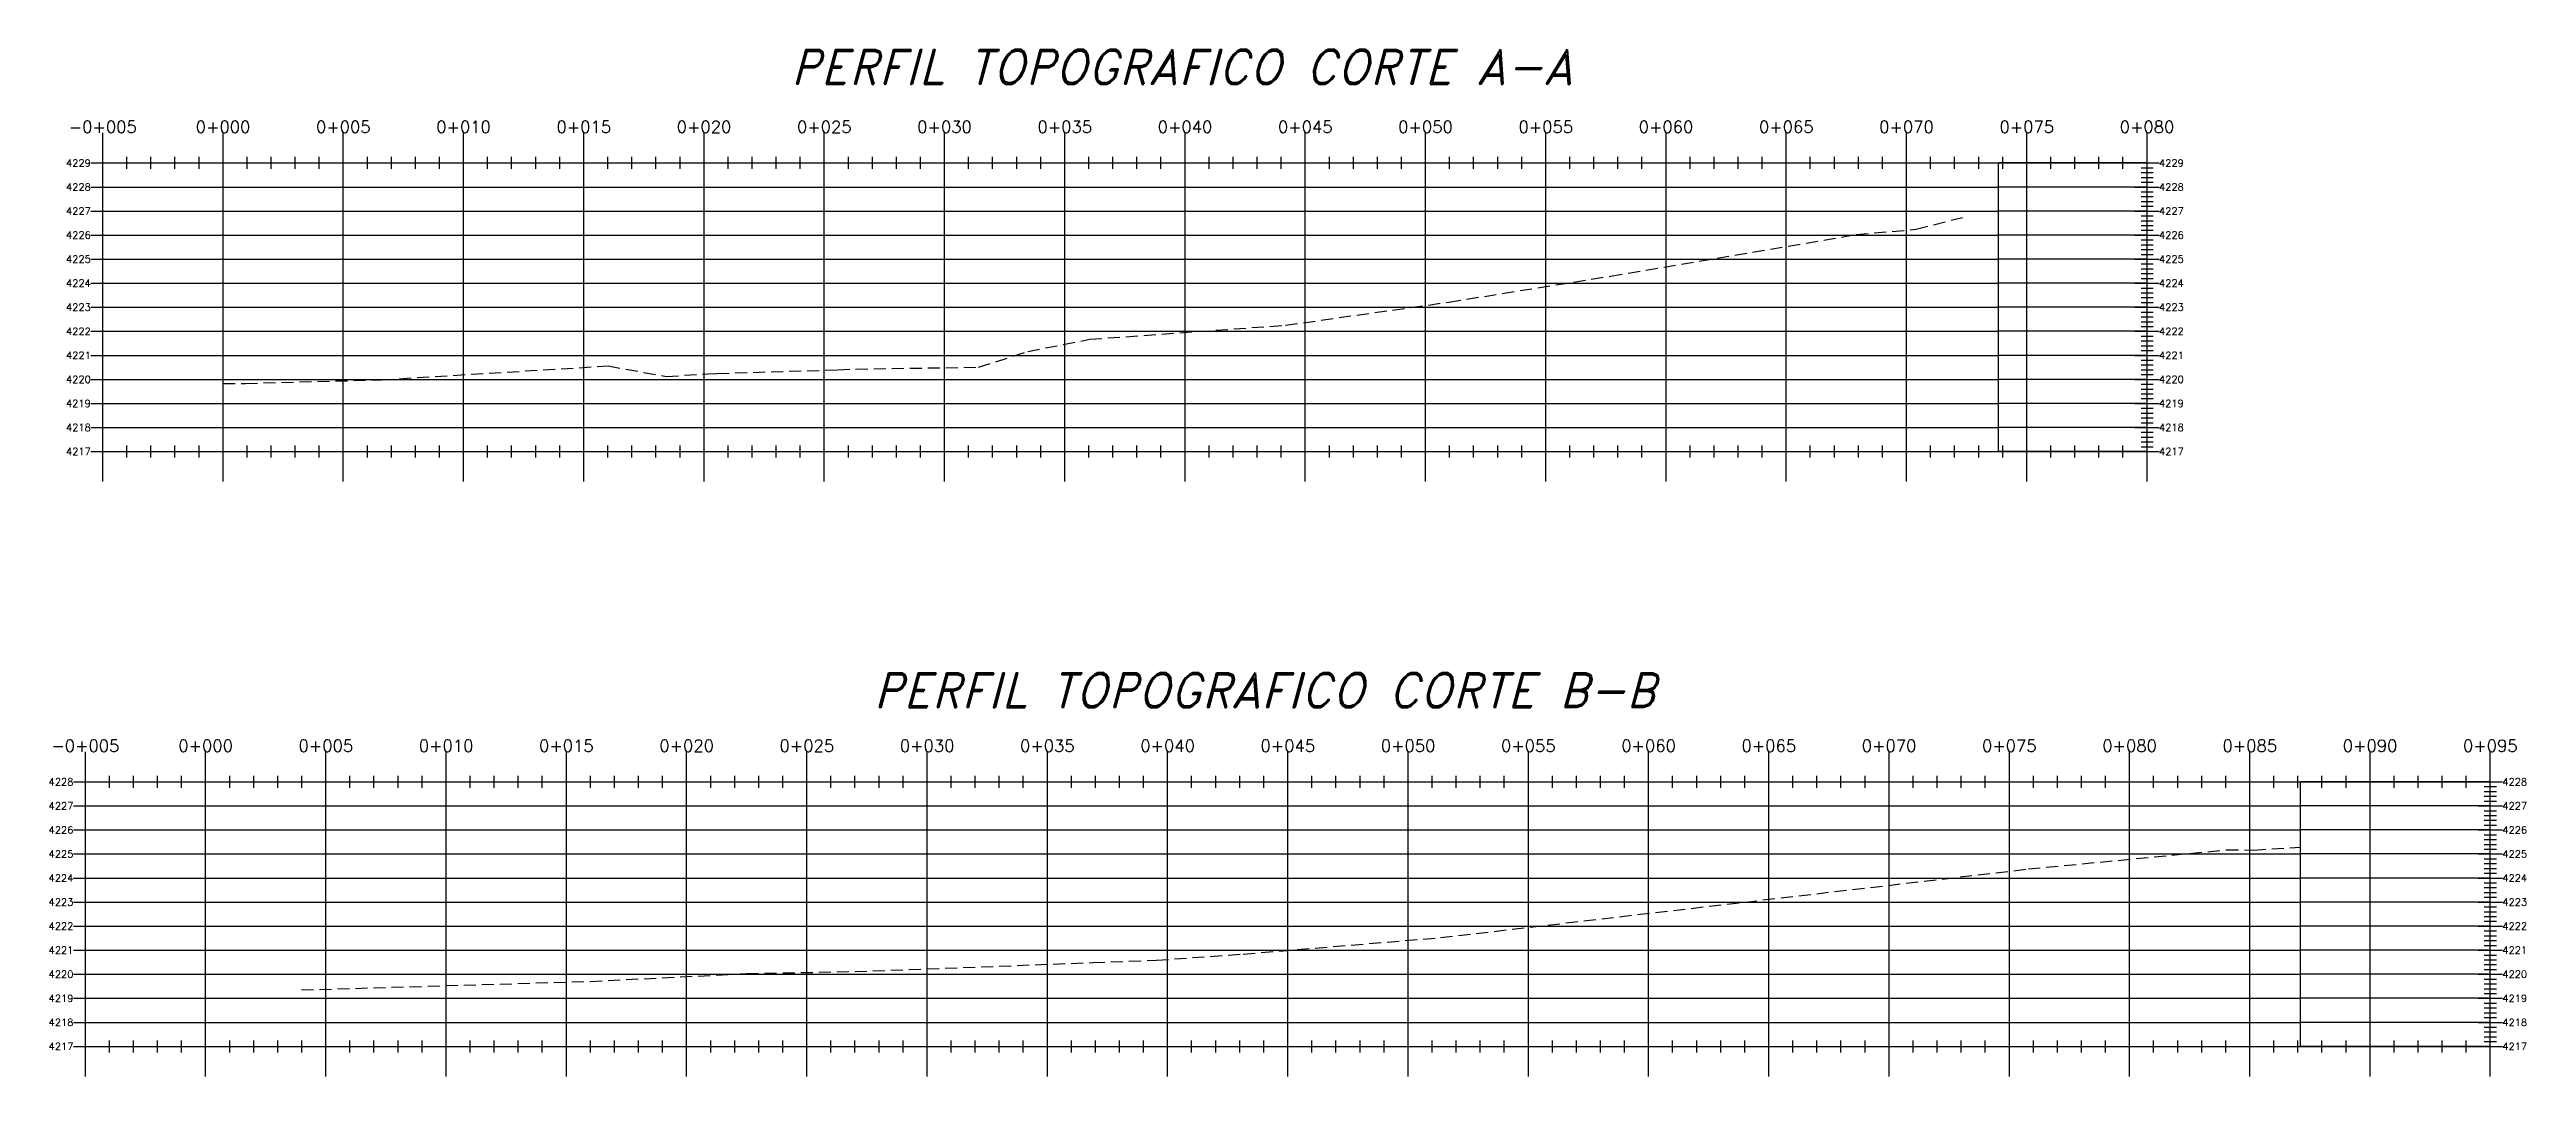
# Model space of a CAD drawing. Header units: metres. Extents: x 757954 to 760745, y 8404823 to 8405770.
# Drawn here: x 759343.5 to 759446.5, y 8405295.5 to 8405338.2 of the extents above; entities that cross this region are included whole.
import ezdxf
from ezdxf.enums import TextEntityAlignment as Align

# ---------------------------------------------------------------- set-up
doc = ezdxf.new("R2010")
doc.units = ezdxf.units.M
doc.linetypes.add('DASHED', pattern=[0.75, 0.5, -0.25])
for name, color, linetype in [('C-ROAD-PROF', 1, 'DASHED'), ('C-ROAD-PROF-GRID-GEOM', 5, 'Continuous'), ('C-ROAD-PROF-GRID-MAJR', 8, 'Continuous'), ('C-ROAD-PROF-TEXT', 11, 'Continuous'), ('C-ROAD-PROF-TTLB', 5, 'Continuous'), ('NOMBRE', 40, 'Continuous')]:
    doc.layers.add(name, color=color, linetype=linetype)
doc.styles.add('ambiente', font='romand.shx', dxfattribs={"oblique": 15})
doc.styles.get("Standard").update_dxf_attribs({"font": 'simplex.shx'})

msp = doc.modelspace()

# ---------------------------------------------------------------- texts
at = {"layer": 'C-ROAD-PROF-TEXT', "color": 11, "linetype": 'Continuous', "lineweight": -3, "char_height": 0.5, "attachment_point": 8}
for s, insert in [('-0+005', (759345.688, 8405334.777)), ('0+000', (759350.688, 8405334.777)), ('0+005', (759355.688, 8405334.777)), ('0+010', (759360.688, 8405334.777)), ('0+015', (759365.688, 8405334.777)), ('0+020', (759370.688, 8405334.777)), ('0+025', (759375.688, 8405334.777)), ('0+030', (759380.688, 8405334.777)), ('0+035', (759385.688, 8405334.777)), ('0+040', (759390.688, 8405334.777)), ('0+045', (759395.688, 8405334.777)), ('0+050', (759400.688, 8405334.777)), ('0+055', (759405.688, 8405334.777)), ('0+060', (759410.688, 8405334.777)), ('0+065', (759415.688, 8405334.777)), ('0+070', (759420.688, 8405334.777)), ('0+075', (759425.688, 8405334.777)), ('0+080', (759430.688, 8405334.777)), ('-0+005', (759344.963, 8405309.043)), ('0+000', (759349.963, 8405309.043)), ('0+005', (759354.963, 8405309.043)), ('0+010', (759359.963, 8405309.043)), ('0+015', (759364.963, 8405309.043)), ('0+020', (759369.963, 8405309.043)), ('0+025', (759374.963, 8405309.043)), ('0+030', (759379.963, 8405309.043)), ('0+035', (759384.963, 8405309.043)), ('0+040', (759389.963, 8405309.043)), ('0+045', (759394.963, 8405309.043)), ('0+050', (759399.963, 8405309.043)), ('0+055', (759404.963, 8405309.043)), ('0+060', (759409.963, 8405309.043)), ('0+065', (759414.963, 8405309.043)), ('0+070', (759419.963, 8405309.043)), ('0+075', (759424.963, 8405309.043)), ('0+080', (759429.963, 8405309.043)), ('0+085', (759434.963, 8405309.043)), ('0+090', (759439.963, 8405309.043)), ('0+095', (759444.963, 8405309.043))]:
    msp.add_mtext(s, dxfattribs=dict(at, insert=insert))
at = {"layer": 'C-ROAD-PROF-TEXT', "color": 240, "linetype": 'Continuous', "lineweight": -3, "char_height": 0.3, "attachment_point": 6}
for s, insert in [('4229', (759345.188, 8405333.527)), ('4228', (759345.188, 8405332.527)), ('4227', (759345.188, 8405331.527)), ('4226', (759345.188, 8405330.527)), ('4225', (759345.188, 8405329.527)), ('4224', (759345.188, 8405328.527)), ('4223', (759345.188, 8405327.527)), ('4222', (759345.188, 8405326.527)), ('4221', (759345.188, 8405325.527)), ('4220', (759345.188, 8405324.527)), ('4219', (759345.188, 8405323.527)), ('4218', (759345.188, 8405322.527)), ('4217', (759345.188, 8405321.527)), ('4228', (759344.463, 8405307.793)), ('4227', (759344.463, 8405306.793)), ('4226', (759344.463, 8405305.793)), ('4225', (759344.463, 8405304.793)), ('4224', (759344.463, 8405303.793)), ('4223', (759344.463, 8405302.793)), ('4222', (759344.463, 8405301.793)), ('4221', (759344.463, 8405300.793)), ('4220', (759344.463, 8405299.793)), ('4219', (759344.463, 8405298.793)), ('4218', (759344.463, 8405297.793)), ('4217', (759344.463, 8405296.793))]:
    msp.add_mtext(s, dxfattribs=dict(at, insert=insert))
at = {"layer": 'C-ROAD-PROF-TEXT', "color": 242, "linetype": 'Continuous', "lineweight": -3, "char_height": 0.3, "attachment_point": 4}
for s, insert in [('4229', (759431.188, 8405333.527)), ('4228', (759431.188, 8405332.527)), ('4227', (759431.188, 8405331.527)), ('4226', (759431.188, 8405330.527)), ('4225', (759431.188, 8405329.527)), ('4224', (759431.188, 8405328.527)), ('4223', (759431.188, 8405327.527)), ('4222', (759431.188, 8405326.527)), ('4221', (759431.188, 8405325.527)), ('4220', (759431.188, 8405324.527)), ('4219', (759431.188, 8405323.527)), ('4218', (759431.188, 8405322.527)), ('4217', (759431.188, 8405321.527)), ('4228', (759445.463, 8405307.793)), ('4227', (759445.463, 8405306.793)), ('4226', (759445.463, 8405305.793)), ('4225', (759445.463, 8405304.793)), ('4224', (759445.463, 8405303.793)), ('4223', (759445.463, 8405302.793)), ('4222', (759445.463, 8405301.793)), ('4221', (759445.463, 8405300.793)), ('4220', (759445.463, 8405299.793)), ('4219', (759445.463, 8405298.793)), ('4218', (759445.463, 8405297.793)), ('4217', (759445.463, 8405296.793))]:
    msp.add_mtext(s, dxfattribs=dict(at, insert=insert))
at = {"layer": 'NOMBRE', "style": 'ambiente', "oblique": 15, "text_generation_flag": 6}
for s, p in [('PERFIL TOPOGRAFICO CORTE A-A', (759390.547, 8405337.523)), ('PERFIL TOPOGRAFICO CORTE B-B', (759393.987, 8405311.6))]:
    msp.add_text(s, height=1.44, rotation=180, dxfattribs=at).set_placement(p, align=Align.MIDDLE_CENTER)

# ---------------------------------------------------------------- linework, layer by layer
at = {"layer": 'C-ROAD-PROF', "color": 1, "linetype": 'DASHED', "lineweight": -3}
for p, q in [((759408.374, 8405328.821), (759418.596, 8405330.551)), ((759418.596, 8405330.551), (759421.088, 8405330.767)), ((759421.088, 8405330.767), (759423.02, 8405331.265)), ((759401.656, 8405327.741), (759408.374, 8405328.821)), ((759394.864, 8405326.779), (759401.656, 8405327.741)), ((759386.728, 8405326.195), (759394.864, 8405326.779)), ((759382.104, 8405325.034), (759384.149, 8405325.688)), ((759384.149, 8405325.688), (759386.728, 8405326.195)), ((759350.688, 8405324.351), (759351.618, 8405324.361)), ((759351.618, 8405324.361), (759357.259, 8405324.511)), ((759357.259, 8405324.511), (759366.699, 8405325.088)), ((759366.699, 8405325.088), (759369.121, 8405324.645)), ((759369.121, 8405324.645), (759370.859, 8405324.765)), ((759370.859, 8405324.765), (759371.227, 8405324.777)), ((759371.227, 8405324.777), (759376.246, 8405324.922)), ((759376.246, 8405324.922), (759376.992, 8405324.958)), ((759376.992, 8405324.958), (759382.104, 8405325.034)), ((759425.754, 8405304.169), (759433.993, 8405304.964)), ((759433.993, 8405304.964), (759435.131, 8405304.957)), ((759435.131, 8405304.957), (759437.066, 8405305.081)), ((759401.309, 8405301.315), (759425.754, 8405304.169)), ((759389.495, 8405300.377), (759393.109, 8405300.634)), ((759393.109, 8405300.634), (759401.309, 8405301.315)), ((759365.95, 8405299.498), (759372.457, 8405299.819)), ((759372.457, 8405299.819), (759376.96, 8405299.906)), ((759376.96, 8405299.906), (759386.858, 8405300.277)), ((759386.858, 8405300.277), (759389.495, 8405300.377)), ((759353.948, 8405299.139), (759365.95, 8405299.498))]:
    msp.add_line(p, q, dxfattribs=at)
at = {"layer": 'C-ROAD-PROF-GRID-GEOM', "color": 5, "linetype": 'Continuous', "lineweight": -3}
for p, q in [((759350.688, 8405321.527), (759350.688, 8405333.527)), ((759424.516, 8405321.527), (759424.516, 8405333.527)), ((759349.963, 8405296.793), (759349.963, 8405307.793)), ((759437.066, 8405296.793), (759437.066, 8405307.793))]:
    msp.add_line(p, q, dxfattribs=at)
at = {"layer": 'C-ROAD-PROF-GRID-MAJR', "color": 8, "linetype": 'Continuous', "lineweight": -3}
for p, q in [((759345.688, 8405333.527), (759350.688, 8405333.527)), ((759345.688, 8405321.527), (759345.688, 8405333.527)), ((759350.688, 8405333.527), (759424.516, 8405333.527)), ((759350.688, 8405321.527), (759350.688, 8405333.527)), ((759355.688, 8405321.527), (759355.688, 8405333.527)), ((759360.688, 8405321.527), (759360.688, 8405333.527)), ((759365.688, 8405321.527), (759365.688, 8405333.527)), ((759370.688, 8405321.527), (759370.688, 8405333.527)), ((759375.688, 8405321.527), (759375.688, 8405333.527)), ((759380.688, 8405321.527), (759380.688, 8405333.527)), ((759385.688, 8405321.527), (759385.688, 8405333.527)), ((759390.688, 8405321.527), (759390.688, 8405333.527)), ((759395.688, 8405321.527), (759395.688, 8405333.527)), ((759400.688, 8405321.527), (759400.688, 8405333.527)), ((759405.688, 8405321.527), (759405.688, 8405333.527)), ((759410.688, 8405321.527), (759410.688, 8405333.527)), ((759415.688, 8405321.527), (759415.688, 8405333.527)), ((759420.688, 8405321.527), (759420.688, 8405333.527)), ((759430.688, 8405333.527), (759424.516, 8405333.527)), ((759425.688, 8405321.527), (759425.688, 8405333.527)), ((759430.688, 8405321.527), (759430.688, 8405333.527)), ((759345.688, 8405332.527), (759350.688, 8405332.527)), ((759345.688, 8405331.527), (759350.688, 8405331.527)), ((759350.688, 8405332.527), (759424.516, 8405332.527)), ((759350.688, 8405331.527), (759424.516, 8405331.527)), ((759430.688, 8405332.527), (759424.516, 8405332.527)), ((759430.688, 8405331.527), (759424.516, 8405331.527)), ((759345.688, 8405330.527), (759350.688, 8405330.527)), ((759350.688, 8405330.527), (759424.516, 8405330.527)), ((759430.688, 8405330.527), (759424.516, 8405330.527)), ((759345.688, 8405329.527), (759350.688, 8405329.527)), ((759350.688, 8405329.527), (759424.516, 8405329.527)), ((759430.688, 8405329.527), (759424.516, 8405329.527)), ((759345.688, 8405328.527), (759350.688, 8405328.527)), ((759350.688, 8405328.527), (759424.516, 8405328.527)), ((759430.688, 8405328.527), (759424.516, 8405328.527)), ((759345.688, 8405327.527), (759350.688, 8405327.527)), ((759350.688, 8405327.527), (759424.516, 8405327.527)), ((759430.688, 8405327.527), (759424.516, 8405327.527)), ((759345.688, 8405326.527), (759350.688, 8405326.527)), ((759350.688, 8405326.527), (759424.516, 8405326.527)), ((759430.688, 8405326.527), (759424.516, 8405326.527)), ((759345.688, 8405325.527), (759350.688, 8405325.527)), ((759350.688, 8405325.527), (759424.516, 8405325.527)), ((759430.688, 8405325.527), (759424.516, 8405325.527)), ((759345.688, 8405324.527), (759350.688, 8405324.527)), ((759350.688, 8405324.527), (759424.516, 8405324.527)), ((759430.688, 8405324.527), (759424.516, 8405324.527)), ((759345.688, 8405323.527), (759350.688, 8405323.527)), ((759350.688, 8405323.527), (759424.516, 8405323.527)), ((759430.688, 8405323.527), (759424.516, 8405323.527)), ((759345.688, 8405322.527), (759350.688, 8405322.527)), ((759350.688, 8405322.527), (759424.516, 8405322.527)), ((759430.688, 8405322.527), (759424.516, 8405322.527)), ((759345.688, 8405321.527), (759350.688, 8405321.527)), ((759350.688, 8405321.527), (759424.516, 8405321.527)), ((759430.688, 8405321.527), (759424.516, 8405321.527)), ((759344.963, 8405307.793), (759349.963, 8405307.793)), ((759344.963, 8405296.793), (759344.963, 8405307.793)), ((759349.963, 8405307.793), (759437.066, 8405307.793)), ((759349.963, 8405296.793), (759349.963, 8405307.793)), ((759354.963, 8405296.793), (759354.963, 8405307.793)), ((759359.963, 8405296.793), (759359.963, 8405307.793)), ((759364.963, 8405296.793), (759364.963, 8405307.793)), ((759369.963, 8405296.793), (759369.963, 8405307.793)), ((759374.963, 8405296.793), (759374.963, 8405307.793)), ((759379.963, 8405296.793), (759379.963, 8405307.793)), ((759384.963, 8405296.793), (759384.963, 8405307.793)), ((759389.963, 8405296.793), (759389.963, 8405307.793)), ((759394.963, 8405296.793), (759394.963, 8405307.793)), ((759399.963, 8405296.793), (759399.963, 8405307.793)), ((759404.963, 8405296.793), (759404.963, 8405307.793)), ((759409.963, 8405296.793), (759409.963, 8405307.793)), ((759414.963, 8405296.793), (759414.963, 8405307.793)), ((759419.963, 8405296.793), (759419.963, 8405307.793)), ((759424.963, 8405296.793), (759424.963, 8405307.793)), ((759429.963, 8405296.793), (759429.963, 8405307.793)), ((759434.963, 8405296.793), (759434.963, 8405307.793)), ((759444.963, 8405307.793), (759437.066, 8405307.793)), ((759439.963, 8405296.793), (759439.963, 8405307.793)), ((759444.963, 8405296.793), (759444.963, 8405307.793)), ((759344.963, 8405306.793), (759349.963, 8405306.793)), ((759344.963, 8405305.793), (759349.963, 8405305.793)), ((759349.963, 8405306.793), (759437.066, 8405306.793)), ((759349.963, 8405305.793), (759437.066, 8405305.793)), ((759444.963, 8405306.793), (759437.066, 8405306.793)), ((759444.963, 8405305.793), (759437.066, 8405305.793)), ((759344.963, 8405304.793), (759349.963, 8405304.793)), ((759349.963, 8405304.793), (759437.066, 8405304.793)), ((759444.963, 8405304.793), (759437.066, 8405304.793)), ((759344.963, 8405303.793), (759349.963, 8405303.793)), ((759349.963, 8405303.793), (759437.066, 8405303.793)), ((759444.963, 8405303.793), (759437.066, 8405303.793)), ((759344.963, 8405302.793), (759349.963, 8405302.793)), ((759349.963, 8405302.793), (759437.066, 8405302.793)), ((759444.963, 8405302.793), (759437.066, 8405302.793)), ((759344.963, 8405301.793), (759349.963, 8405301.793)), ((759349.963, 8405301.793), (759437.066, 8405301.793)), ((759444.963, 8405301.793), (759437.066, 8405301.793)), ((759344.963, 8405300.793), (759349.963, 8405300.793)), ((759349.963, 8405300.793), (759437.066, 8405300.793)), ((759444.963, 8405300.793), (759437.066, 8405300.793)), ((759344.963, 8405299.793), (759349.963, 8405299.793)), ((759349.963, 8405299.793), (759437.066, 8405299.793)), ((759444.963, 8405299.793), (759437.066, 8405299.793)), ((759344.963, 8405298.793), (759349.963, 8405298.793)), ((759349.963, 8405298.793), (759437.066, 8405298.793)), ((759444.963, 8405298.793), (759437.066, 8405298.793)), ((759344.963, 8405297.793), (759349.963, 8405297.793)), ((759349.963, 8405297.793), (759437.066, 8405297.793)), ((759444.963, 8405297.793), (759437.066, 8405297.793)), ((759344.963, 8405296.793), (759349.963, 8405296.793)), ((759349.963, 8405296.793), (759437.066, 8405296.793)), ((759444.963, 8405296.793), (759437.066, 8405296.793))]:
    msp.add_line(p, q, dxfattribs=at)
at = {"layer": 'C-ROAD-PROF-TEXT', "color": 11, "linetype": 'Continuous', "lineweight": -3}
for p, q in [((759345.688, 8405332.277), (759345.688, 8405334.777)), ((759350.688, 8405332.277), (759350.688, 8405334.777)), ((759355.688, 8405332.277), (759355.688, 8405334.777)), ((759360.688, 8405332.277), (759360.688, 8405334.777)), ((759365.688, 8405332.277), (759365.688, 8405334.777)), ((759370.688, 8405332.277), (759370.688, 8405334.777)), ((759375.688, 8405332.277), (759375.688, 8405334.777)), ((759380.688, 8405332.277), (759380.688, 8405334.777)), ((759385.688, 8405332.277), (759385.688, 8405334.777)), ((759390.688, 8405332.277), (759390.688, 8405334.777)), ((759395.688, 8405332.277), (759395.688, 8405334.777)), ((759400.688, 8405332.277), (759400.688, 8405334.777)), ((759405.688, 8405332.277), (759405.688, 8405334.777)), ((759410.688, 8405332.277), (759410.688, 8405334.777)), ((759415.688, 8405332.277), (759415.688, 8405334.777)), ((759420.688, 8405332.277), (759420.688, 8405334.777)), ((759425.688, 8405332.277), (759425.688, 8405334.777)), ((759430.688, 8405332.277), (759430.688, 8405334.777)), ((759346.688, 8405333.277), (759346.688, 8405333.777)), ((759347.688, 8405333.277), (759347.688, 8405333.777)), ((759348.688, 8405333.277), (759348.688, 8405333.777)), ((759349.688, 8405333.277), (759349.688, 8405333.777)), ((759351.688, 8405333.277), (759351.688, 8405333.777)), ((759352.688, 8405333.277), (759352.688, 8405333.777)), ((759353.688, 8405333.277), (759353.688, 8405333.777)), ((759354.688, 8405333.277), (759354.688, 8405333.777)), ((759356.688, 8405333.277), (759356.688, 8405333.777)), ((759357.688, 8405333.277), (759357.688, 8405333.777)), ((759358.688, 8405333.277), (759358.688, 8405333.777)), ((759359.688, 8405333.277), (759359.688, 8405333.777)), ((759361.688, 8405333.277), (759361.688, 8405333.777)), ((759362.688, 8405333.277), (759362.688, 8405333.777)), ((759363.688, 8405333.277), (759363.688, 8405333.777)), ((759364.688, 8405333.277), (759364.688, 8405333.777)), ((759366.688, 8405333.277), (759366.688, 8405333.777)), ((759367.688, 8405333.277), (759367.688, 8405333.777)), ((759368.688, 8405333.277), (759368.688, 8405333.777)), ((759369.688, 8405333.277), (759369.688, 8405333.777)), ((759371.688, 8405333.277), (759371.688, 8405333.777)), ((759372.688, 8405333.277), (759372.688, 8405333.777)), ((759373.688, 8405333.277), (759373.688, 8405333.777)), ((759374.688, 8405333.277), (759374.688, 8405333.777)), ((759376.688, 8405333.277), (759376.688, 8405333.777)), ((759377.688, 8405333.277), (759377.688, 8405333.777)), ((759378.688, 8405333.277), (759378.688, 8405333.777)), ((759379.688, 8405333.277), (759379.688, 8405333.777)), ((759381.688, 8405333.277), (759381.688, 8405333.777)), ((759382.688, 8405333.277), (759382.688, 8405333.777)), ((759383.688, 8405333.277), (759383.688, 8405333.777)), ((759384.688, 8405333.277), (759384.688, 8405333.777)), ((759386.688, 8405333.277), (759386.688, 8405333.777)), ((759387.688, 8405333.277), (759387.688, 8405333.777)), ((759388.688, 8405333.277), (759388.688, 8405333.777)), ((759389.688, 8405333.277), (759389.688, 8405333.777)), ((759391.688, 8405333.277), (759391.688, 8405333.777)), ((759392.688, 8405333.277), (759392.688, 8405333.777)), ((759393.688, 8405333.277), (759393.688, 8405333.777)), ((759394.688, 8405333.277), (759394.688, 8405333.777)), ((759396.688, 8405333.277), (759396.688, 8405333.777)), ((759397.688, 8405333.277), (759397.688, 8405333.777)), ((759398.688, 8405333.277), (759398.688, 8405333.777)), ((759399.688, 8405333.277), (759399.688, 8405333.777)), ((759401.688, 8405333.277), (759401.688, 8405333.777)), ((759402.688, 8405333.277), (759402.688, 8405333.777)), ((759403.688, 8405333.277), (759403.688, 8405333.777)), ((759404.688, 8405333.277), (759404.688, 8405333.777)), ((759406.688, 8405333.277), (759406.688, 8405333.777)), ((759407.688, 8405333.277), (759407.688, 8405333.777)), ((759408.688, 8405333.277), (759408.688, 8405333.777)), ((759409.688, 8405333.277), (759409.688, 8405333.777)), ((759411.688, 8405333.277), (759411.688, 8405333.777)), ((759412.688, 8405333.277), (759412.688, 8405333.777)), ((759413.688, 8405333.277), (759413.688, 8405333.777)), ((759414.688, 8405333.277), (759414.688, 8405333.777)), ((759416.688, 8405333.277), (759416.688, 8405333.777)), ((759417.688, 8405333.277), (759417.688, 8405333.777)), ((759418.688, 8405333.277), (759418.688, 8405333.777)), ((759419.688, 8405333.277), (759419.688, 8405333.777)), ((759421.688, 8405333.277), (759421.688, 8405333.777)), ((759422.688, 8405333.277), (759422.688, 8405333.777)), ((759423.688, 8405333.277), (759423.688, 8405333.777)), ((759424.688, 8405333.277), (759424.688, 8405333.777)), ((759426.688, 8405333.277), (759426.688, 8405333.777)), ((759427.688, 8405333.277), (759427.688, 8405333.777)), ((759428.688, 8405333.277), (759428.688, 8405333.777)), ((759429.688, 8405333.277), (759429.688, 8405333.777)), ((759345.688, 8405320.277), (759345.688, 8405322.777)), ((759350.688, 8405320.277), (759350.688, 8405322.777)), ((759355.688, 8405320.277), (759355.688, 8405322.777)), ((759360.688, 8405320.277), (759360.688, 8405322.777)), ((759365.688, 8405320.277), (759365.688, 8405322.777)), ((759370.688, 8405320.277), (759370.688, 8405322.777)), ((759375.688, 8405320.277), (759375.688, 8405322.777)), ((759380.688, 8405320.277), (759380.688, 8405322.777)), ((759385.688, 8405320.277), (759385.688, 8405322.777)), ((759390.688, 8405320.277), (759390.688, 8405322.777)), ((759395.688, 8405320.277), (759395.688, 8405322.777)), ((759400.688, 8405320.277), (759400.688, 8405322.777)), ((759405.688, 8405320.277), (759405.688, 8405322.777)), ((759410.688, 8405320.277), (759410.688, 8405322.777)), ((759415.688, 8405320.277), (759415.688, 8405322.777)), ((759420.688, 8405320.277), (759420.688, 8405322.777)), ((759425.688, 8405320.277), (759425.688, 8405322.777)), ((759430.688, 8405320.277), (759430.688, 8405322.777)), ((759346.688, 8405321.277), (759346.688, 8405321.777)), ((759347.688, 8405321.277), (759347.688, 8405321.777)), ((759348.688, 8405321.277), (759348.688, 8405321.777)), ((759349.688, 8405321.277), (759349.688, 8405321.777)), ((759351.688, 8405321.277), (759351.688, 8405321.777)), ((759352.688, 8405321.277), (759352.688, 8405321.777)), ((759353.688, 8405321.277), (759353.688, 8405321.777)), ((759354.688, 8405321.277), (759354.688, 8405321.777)), ((759356.688, 8405321.277), (759356.688, 8405321.777)), ((759357.688, 8405321.277), (759357.688, 8405321.777)), ((759358.688, 8405321.277), (759358.688, 8405321.777)), ((759359.688, 8405321.277), (759359.688, 8405321.777)), ((759361.688, 8405321.277), (759361.688, 8405321.777)), ((759362.688, 8405321.277), (759362.688, 8405321.777)), ((759363.688, 8405321.277), (759363.688, 8405321.777)), ((759364.688, 8405321.277), (759364.688, 8405321.777)), ((759366.688, 8405321.277), (759366.688, 8405321.777)), ((759367.688, 8405321.277), (759367.688, 8405321.777)), ((759368.688, 8405321.277), (759368.688, 8405321.777)), ((759369.688, 8405321.277), (759369.688, 8405321.777)), ((759371.688, 8405321.277), (759371.688, 8405321.777)), ((759372.688, 8405321.277), (759372.688, 8405321.777)), ((759373.688, 8405321.277), (759373.688, 8405321.777)), ((759374.688, 8405321.277), (759374.688, 8405321.777)), ((759376.688, 8405321.277), (759376.688, 8405321.777)), ((759377.688, 8405321.277), (759377.688, 8405321.777)), ((759378.688, 8405321.277), (759378.688, 8405321.777)), ((759379.688, 8405321.277), (759379.688, 8405321.777)), ((759381.688, 8405321.277), (759381.688, 8405321.777)), ((759382.688, 8405321.277), (759382.688, 8405321.777)), ((759383.688, 8405321.277), (759383.688, 8405321.777)), ((759384.688, 8405321.277), (759384.688, 8405321.777)), ((759386.688, 8405321.277), (759386.688, 8405321.777)), ((759387.688, 8405321.277), (759387.688, 8405321.777)), ((759388.688, 8405321.277), (759388.688, 8405321.777)), ((759389.688, 8405321.277), (759389.688, 8405321.777)), ((759391.688, 8405321.277), (759391.688, 8405321.777)), ((759392.688, 8405321.277), (759392.688, 8405321.777)), ((759393.688, 8405321.277), (759393.688, 8405321.777)), ((759394.688, 8405321.277), (759394.688, 8405321.777)), ((759396.688, 8405321.277), (759396.688, 8405321.777)), ((759397.688, 8405321.277), (759397.688, 8405321.777)), ((759398.688, 8405321.277), (759398.688, 8405321.777)), ((759399.688, 8405321.277), (759399.688, 8405321.777)), ((759401.688, 8405321.277), (759401.688, 8405321.777)), ((759402.688, 8405321.277), (759402.688, 8405321.777)), ((759403.688, 8405321.277), (759403.688, 8405321.777)), ((759404.688, 8405321.277), (759404.688, 8405321.777)), ((759406.688, 8405321.277), (759406.688, 8405321.777)), ((759407.688, 8405321.277), (759407.688, 8405321.777)), ((759408.688, 8405321.277), (759408.688, 8405321.777)), ((759409.688, 8405321.277), (759409.688, 8405321.777)), ((759411.688, 8405321.277), (759411.688, 8405321.777)), ((759412.688, 8405321.277), (759412.688, 8405321.777)), ((759413.688, 8405321.277), (759413.688, 8405321.777)), ((759414.688, 8405321.277), (759414.688, 8405321.777)), ((759416.688, 8405321.277), (759416.688, 8405321.777)), ((759417.688, 8405321.277), (759417.688, 8405321.777)), ((759418.688, 8405321.277), (759418.688, 8405321.777)), ((759419.688, 8405321.277), (759419.688, 8405321.777)), ((759421.688, 8405321.277), (759421.688, 8405321.777)), ((759422.688, 8405321.277), (759422.688, 8405321.777)), ((759423.688, 8405321.277), (759423.688, 8405321.777)), ((759424.688, 8405321.277), (759424.688, 8405321.777)), ((759426.688, 8405321.277), (759426.688, 8405321.777)), ((759427.688, 8405321.277), (759427.688, 8405321.777)), ((759428.688, 8405321.277), (759428.688, 8405321.777)), ((759429.688, 8405321.277), (759429.688, 8405321.777)), ((759344.963, 8405306.543), (759344.963, 8405309.043)), ((759349.963, 8405306.543), (759349.963, 8405309.043)), ((759354.963, 8405306.543), (759354.963, 8405309.043)), ((759359.963, 8405306.543), (759359.963, 8405309.043)), ((759364.963, 8405306.543), (759364.963, 8405309.043)), ((759369.963, 8405306.543), (759369.963, 8405309.043)), ((759374.963, 8405306.543), (759374.963, 8405309.043)), ((759379.963, 8405306.543), (759379.963, 8405309.043)), ((759384.963, 8405306.543), (759384.963, 8405309.043)), ((759389.963, 8405306.543), (759389.963, 8405309.043)), ((759394.963, 8405306.543), (759394.963, 8405309.043)), ((759399.963, 8405306.543), (759399.963, 8405309.043)), ((759404.963, 8405306.543), (759404.963, 8405309.043)), ((759409.963, 8405306.543), (759409.963, 8405309.043)), ((759414.963, 8405306.543), (759414.963, 8405309.043)), ((759419.963, 8405306.543), (759419.963, 8405309.043)), ((759424.963, 8405306.543), (759424.963, 8405309.043)), ((759429.963, 8405306.543), (759429.963, 8405309.043)), ((759434.963, 8405306.543), (759434.963, 8405309.043)), ((759439.963, 8405306.543), (759439.963, 8405309.043)), ((759444.963, 8405306.543), (759444.963, 8405309.043)), ((759345.963, 8405307.543), (759345.963, 8405308.043)), ((759346.963, 8405307.543), (759346.963, 8405308.043)), ((759347.963, 8405307.543), (759347.963, 8405308.043)), ((759348.963, 8405307.543), (759348.963, 8405308.043)), ((759350.963, 8405307.543), (759350.963, 8405308.043)), ((759351.963, 8405307.543), (759351.963, 8405308.043)), ((759352.963, 8405307.543), (759352.963, 8405308.043)), ((759353.963, 8405307.543), (759353.963, 8405308.043)), ((759355.963, 8405307.543), (759355.963, 8405308.043)), ((759356.963, 8405307.543), (759356.963, 8405308.043)), ((759357.963, 8405307.543), (759357.963, 8405308.043)), ((759358.963, 8405307.543), (759358.963, 8405308.043)), ((759360.963, 8405307.543), (759360.963, 8405308.043)), ((759361.963, 8405307.543), (759361.963, 8405308.043)), ((759362.963, 8405307.543), (759362.963, 8405308.043)), ((759363.963, 8405307.543), (759363.963, 8405308.043)), ((759365.963, 8405307.543), (759365.963, 8405308.043)), ((759366.963, 8405307.543), (759366.963, 8405308.043)), ((759367.963, 8405307.543), (759367.963, 8405308.043)), ((759368.963, 8405307.543), (759368.963, 8405308.043)), ((759370.963, 8405307.543), (759370.963, 8405308.043)), ((759371.963, 8405307.543), (759371.963, 8405308.043)), ((759372.963, 8405307.543), (759372.963, 8405308.043)), ((759373.963, 8405307.543), (759373.963, 8405308.043)), ((759375.963, 8405307.543), (759375.963, 8405308.043)), ((759376.963, 8405307.543), (759376.963, 8405308.043)), ((759377.963, 8405307.543), (759377.963, 8405308.043)), ((759378.963, 8405307.543), (759378.963, 8405308.043)), ((759380.963, 8405307.543), (759380.963, 8405308.043)), ((759381.963, 8405307.543), (759381.963, 8405308.043)), ((759382.963, 8405307.543), (759382.963, 8405308.043)), ((759383.963, 8405307.543), (759383.963, 8405308.043)), ((759385.963, 8405307.543), (759385.963, 8405308.043)), ((759386.963, 8405307.543), (759386.963, 8405308.043)), ((759387.963, 8405307.543), (759387.963, 8405308.043)), ((759388.963, 8405307.543), (759388.963, 8405308.043)), ((759390.963, 8405307.543), (759390.963, 8405308.043)), ((759391.963, 8405307.543), (759391.963, 8405308.043)), ((759392.963, 8405307.543), (759392.963, 8405308.043)), ((759393.963, 8405307.543), (759393.963, 8405308.043)), ((759395.963, 8405307.543), (759395.963, 8405308.043)), ((759396.963, 8405307.543), (759396.963, 8405308.043)), ((759397.963, 8405307.543), (759397.963, 8405308.043)), ((759398.963, 8405307.543), (759398.963, 8405308.043)), ((759400.963, 8405307.543), (759400.963, 8405308.043)), ((759401.963, 8405307.543), (759401.963, 8405308.043)), ((759402.963, 8405307.543), (759402.963, 8405308.043)), ((759403.963, 8405307.543), (759403.963, 8405308.043)), ((759405.963, 8405307.543), (759405.963, 8405308.043)), ((759406.963, 8405307.543), (759406.963, 8405308.043)), ((759407.963, 8405307.543), (759407.963, 8405308.043)), ((759408.963, 8405307.543), (759408.963, 8405308.043)), ((759410.963, 8405307.543), (759410.963, 8405308.043)), ((759411.963, 8405307.543), (759411.963, 8405308.043)), ((759412.963, 8405307.543), (759412.963, 8405308.043)), ((759413.963, 8405307.543), (759413.963, 8405308.043)), ((759415.963, 8405307.543), (759415.963, 8405308.043)), ((759416.963, 8405307.543), (759416.963, 8405308.043)), ((759417.963, 8405307.543), (759417.963, 8405308.043)), ((759418.963, 8405307.543), (759418.963, 8405308.043)), ((759420.963, 8405307.543), (759420.963, 8405308.043)), ((759421.963, 8405307.543), (759421.963, 8405308.043)), ((759422.963, 8405307.543), (759422.963, 8405308.043)), ((759423.963, 8405307.543), (759423.963, 8405308.043)), ((759425.963, 8405307.543), (759425.963, 8405308.043)), ((759426.963, 8405307.543), (759426.963, 8405308.043)), ((759427.963, 8405307.543), (759427.963, 8405308.043)), ((759428.963, 8405307.543), (759428.963, 8405308.043)), ((759430.963, 8405307.543), (759430.963, 8405308.043)), ((759431.963, 8405307.543), (759431.963, 8405308.043)), ((759432.963, 8405307.543), (759432.963, 8405308.043)), ((759433.963, 8405307.543), (759433.963, 8405308.043)), ((759435.963, 8405307.543), (759435.963, 8405308.043)), ((759436.963, 8405307.543), (759436.963, 8405308.043)), ((759437.963, 8405307.543), (759437.963, 8405308.043)), ((759438.963, 8405307.543), (759438.963, 8405308.043)), ((759440.963, 8405307.543), (759440.963, 8405308.043)), ((759441.963, 8405307.543), (759441.963, 8405308.043)), ((759442.963, 8405307.543), (759442.963, 8405308.043)), ((759443.963, 8405307.543), (759443.963, 8405308.043)), ((759344.963, 8405295.543), (759344.963, 8405298.043)), ((759349.963, 8405295.543), (759349.963, 8405298.043)), ((759354.963, 8405295.543), (759354.963, 8405298.043)), ((759359.963, 8405295.543), (759359.963, 8405298.043)), ((759364.963, 8405295.543), (759364.963, 8405298.043)), ((759369.963, 8405295.543), (759369.963, 8405298.043)), ((759374.963, 8405295.543), (759374.963, 8405298.043)), ((759379.963, 8405295.543), (759379.963, 8405298.043)), ((759384.963, 8405295.543), (759384.963, 8405298.043)), ((759389.963, 8405295.543), (759389.963, 8405298.043)), ((759394.963, 8405295.543), (759394.963, 8405298.043)), ((759399.963, 8405295.543), (759399.963, 8405298.043)), ((759404.963, 8405295.543), (759404.963, 8405298.043)), ((759409.963, 8405295.543), (759409.963, 8405298.043)), ((759414.963, 8405295.543), (759414.963, 8405298.043)), ((759419.963, 8405295.543), (759419.963, 8405298.043)), ((759424.963, 8405295.543), (759424.963, 8405298.043)), ((759429.963, 8405295.543), (759429.963, 8405298.043)), ((759434.963, 8405295.543), (759434.963, 8405298.043)), ((759439.963, 8405295.543), (759439.963, 8405298.043)), ((759444.963, 8405295.543), (759444.963, 8405298.043)), ((759345.963, 8405296.543), (759345.963, 8405297.043)), ((759346.963, 8405296.543), (759346.963, 8405297.043)), ((759347.963, 8405296.543), (759347.963, 8405297.043)), ((759348.963, 8405296.543), (759348.963, 8405297.043)), ((759350.963, 8405296.543), (759350.963, 8405297.043)), ((759351.963, 8405296.543), (759351.963, 8405297.043)), ((759352.963, 8405296.543), (759352.963, 8405297.043)), ((759353.963, 8405296.543), (759353.963, 8405297.043)), ((759355.963, 8405296.543), (759355.963, 8405297.043)), ((759356.963, 8405296.543), (759356.963, 8405297.043)), ((759357.963, 8405296.543), (759357.963, 8405297.043)), ((759358.963, 8405296.543), (759358.963, 8405297.043)), ((759360.963, 8405296.543), (759360.963, 8405297.043)), ((759361.963, 8405296.543), (759361.963, 8405297.043)), ((759362.963, 8405296.543), (759362.963, 8405297.043)), ((759363.963, 8405296.543), (759363.963, 8405297.043)), ((759365.963, 8405296.543), (759365.963, 8405297.043)), ((759366.963, 8405296.543), (759366.963, 8405297.043)), ((759367.963, 8405296.543), (759367.963, 8405297.043)), ((759368.963, 8405296.543), (759368.963, 8405297.043)), ((759370.963, 8405296.543), (759370.963, 8405297.043)), ((759371.963, 8405296.543), (759371.963, 8405297.043)), ((759372.963, 8405296.543), (759372.963, 8405297.043)), ((759373.963, 8405296.543), (759373.963, 8405297.043)), ((759375.963, 8405296.543), (759375.963, 8405297.043)), ((759376.963, 8405296.543), (759376.963, 8405297.043)), ((759377.963, 8405296.543), (759377.963, 8405297.043)), ((759378.963, 8405296.543), (759378.963, 8405297.043)), ((759380.963, 8405296.543), (759380.963, 8405297.043)), ((759381.963, 8405296.543), (759381.963, 8405297.043)), ((759382.963, 8405296.543), (759382.963, 8405297.043)), ((759383.963, 8405296.543), (759383.963, 8405297.043)), ((759385.963, 8405296.543), (759385.963, 8405297.043)), ((759386.963, 8405296.543), (759386.963, 8405297.043)), ((759387.963, 8405296.543), (759387.963, 8405297.043)), ((759388.963, 8405296.543), (759388.963, 8405297.043)), ((759390.963, 8405296.543), (759390.963, 8405297.043)), ((759391.963, 8405296.543), (759391.963, 8405297.043)), ((759392.963, 8405296.543), (759392.963, 8405297.043)), ((759393.963, 8405296.543), (759393.963, 8405297.043)), ((759395.963, 8405296.543), (759395.963, 8405297.043)), ((759396.963, 8405296.543), (759396.963, 8405297.043)), ((759397.963, 8405296.543), (759397.963, 8405297.043)), ((759398.963, 8405296.543), (759398.963, 8405297.043)), ((759400.963, 8405296.543), (759400.963, 8405297.043)), ((759401.963, 8405296.543), (759401.963, 8405297.043)), ((759402.963, 8405296.543), (759402.963, 8405297.043)), ((759403.963, 8405296.543), (759403.963, 8405297.043)), ((759405.963, 8405296.543), (759405.963, 8405297.043)), ((759406.963, 8405296.543), (759406.963, 8405297.043)), ((759407.963, 8405296.543), (759407.963, 8405297.043)), ((759408.963, 8405296.543), (759408.963, 8405297.043)), ((759410.963, 8405296.543), (759410.963, 8405297.043)), ((759411.963, 8405296.543), (759411.963, 8405297.043)), ((759412.963, 8405296.543), (759412.963, 8405297.043)), ((759413.963, 8405296.543), (759413.963, 8405297.043)), ((759415.963, 8405296.543), (759415.963, 8405297.043)), ((759416.963, 8405296.543), (759416.963, 8405297.043)), ((759417.963, 8405296.543), (759417.963, 8405297.043)), ((759418.963, 8405296.543), (759418.963, 8405297.043)), ((759420.963, 8405296.543), (759420.963, 8405297.043)), ((759421.963, 8405296.543), (759421.963, 8405297.043)), ((759422.963, 8405296.543), (759422.963, 8405297.043)), ((759423.963, 8405296.543), (759423.963, 8405297.043)), ((759425.963, 8405296.543), (759425.963, 8405297.043)), ((759426.963, 8405296.543), (759426.963, 8405297.043)), ((759427.963, 8405296.543), (759427.963, 8405297.043)), ((759428.963, 8405296.543), (759428.963, 8405297.043)), ((759430.963, 8405296.543), (759430.963, 8405297.043)), ((759431.963, 8405296.543), (759431.963, 8405297.043)), ((759432.963, 8405296.543), (759432.963, 8405297.043)), ((759433.963, 8405296.543), (759433.963, 8405297.043)), ((759435.963, 8405296.543), (759435.963, 8405297.043)), ((759436.963, 8405296.543), (759436.963, 8405297.043)), ((759437.963, 8405296.543), (759437.963, 8405297.043)), ((759438.963, 8405296.543), (759438.963, 8405297.043)), ((759440.963, 8405296.543), (759440.963, 8405297.043)), ((759441.963, 8405296.543), (759441.963, 8405297.043)), ((759442.963, 8405296.543), (759442.963, 8405297.043)), ((759443.963, 8405296.543), (759443.963, 8405297.043))]:
    msp.add_line(p, q, dxfattribs=at)
at = {"layer": 'C-ROAD-PROF-TEXT', "color": 5, "linetype": 'Continuous', "lineweight": -3}
for p, q in [((759345.188, 8405333.527), (759346.188, 8405333.527)), ((759345.188, 8405332.527), (759346.188, 8405332.527)), ((759345.188, 8405331.527), (759346.188, 8405331.527)), ((759345.188, 8405330.527), (759346.188, 8405330.527)), ((759345.188, 8405329.527), (759346.188, 8405329.527)), ((759345.188, 8405328.527), (759346.188, 8405328.527)), ((759345.188, 8405327.527), (759346.188, 8405327.527)), ((759345.188, 8405326.527), (759346.188, 8405326.527)), ((759345.188, 8405325.527), (759346.188, 8405325.527)), ((759345.188, 8405324.527), (759346.188, 8405324.527)), ((759345.188, 8405323.527), (759346.188, 8405323.527)), ((759345.188, 8405322.527), (759346.188, 8405322.527)), ((759345.188, 8405321.527), (759346.188, 8405321.527)), ((759344.463, 8405307.793), (759345.463, 8405307.793)), ((759344.463, 8405306.793), (759345.463, 8405306.793)), ((759344.463, 8405305.793), (759345.463, 8405305.793)), ((759344.463, 8405304.793), (759345.463, 8405304.793)), ((759344.463, 8405303.793), (759345.463, 8405303.793)), ((759344.463, 8405302.793), (759345.463, 8405302.793)), ((759344.463, 8405301.793), (759345.463, 8405301.793)), ((759344.463, 8405300.793), (759345.463, 8405300.793)), ((759344.463, 8405299.793), (759345.463, 8405299.793)), ((759344.463, 8405298.793), (759345.463, 8405298.793)), ((759344.463, 8405297.793), (759345.463, 8405297.793)), ((759344.463, 8405296.793), (759345.463, 8405296.793))]:
    msp.add_line(p, q, dxfattribs=at)
at = {"layer": 'C-ROAD-PROF-TEXT', "color": 240, "linetype": 'Continuous', "lineweight": -3}
for p, q in [((759430.188, 8405333.527), (759431.188, 8405333.527)), ((759430.438, 8405333.327), (759430.938, 8405333.327)), ((759430.438, 8405333.127), (759430.938, 8405333.127)), ((759430.438, 8405332.927), (759430.938, 8405332.927)), ((759430.438, 8405332.727), (759430.938, 8405332.727)), ((759430.188, 8405332.527), (759431.188, 8405332.527)), ((759430.188, 8405331.527), (759431.188, 8405331.527)), ((759430.438, 8405332.327), (759430.938, 8405332.327)), ((759430.438, 8405332.127), (759430.938, 8405332.127)), ((759430.438, 8405331.927), (759430.938, 8405331.927)), ((759430.438, 8405331.727), (759430.938, 8405331.727)), ((759430.188, 8405330.527), (759431.188, 8405330.527)), ((759430.438, 8405331.327), (759430.938, 8405331.327)), ((759430.438, 8405331.127), (759430.938, 8405331.127)), ((759430.438, 8405330.927), (759430.938, 8405330.927)), ((759430.438, 8405330.727), (759430.938, 8405330.727)), ((759430.188, 8405329.527), (759431.188, 8405329.527)), ((759430.438, 8405330.327), (759430.938, 8405330.327)), ((759430.438, 8405330.127), (759430.938, 8405330.127)), ((759430.438, 8405329.927), (759430.938, 8405329.927)), ((759430.438, 8405329.727), (759430.938, 8405329.727)), ((759430.188, 8405328.527), (759431.188, 8405328.527)), ((759430.438, 8405329.327), (759430.938, 8405329.327)), ((759430.438, 8405329.127), (759430.938, 8405329.127)), ((759430.438, 8405328.927), (759430.938, 8405328.927)), ((759430.438, 8405328.727), (759430.938, 8405328.727)), ((759430.188, 8405327.527), (759431.188, 8405327.527)), ((759430.438, 8405328.327), (759430.938, 8405328.327)), ((759430.438, 8405328.127), (759430.938, 8405328.127)), ((759430.438, 8405327.927), (759430.938, 8405327.927)), ((759430.438, 8405327.727), (759430.938, 8405327.727)), ((759430.188, 8405326.527), (759431.188, 8405326.527)), ((759430.438, 8405327.327), (759430.938, 8405327.327)), ((759430.438, 8405327.127), (759430.938, 8405327.127)), ((759430.438, 8405326.927), (759430.938, 8405326.927)), ((759430.438, 8405326.727), (759430.938, 8405326.727)), ((759430.188, 8405325.527), (759431.188, 8405325.527)), ((759430.438, 8405326.327), (759430.938, 8405326.327)), ((759430.438, 8405326.127), (759430.938, 8405326.127)), ((759430.438, 8405325.927), (759430.938, 8405325.927)), ((759430.438, 8405325.727), (759430.938, 8405325.727)), ((759430.188, 8405324.527), (759431.188, 8405324.527)), ((759430.438, 8405325.327), (759430.938, 8405325.327)), ((759430.438, 8405325.127), (759430.938, 8405325.127)), ((759430.438, 8405324.927), (759430.938, 8405324.927)), ((759430.438, 8405324.727), (759430.938, 8405324.727)), ((759430.438, 8405324.327), (759430.938, 8405324.327)), ((759430.188, 8405323.527), (759431.188, 8405323.527)), ((759430.438, 8405324.127), (759430.938, 8405324.127)), ((759430.438, 8405323.927), (759430.938, 8405323.927)), ((759430.438, 8405323.727), (759430.938, 8405323.727)), ((759430.438, 8405323.327), (759430.938, 8405323.327)), ((759430.188, 8405322.527), (759431.188, 8405322.527)), ((759430.438, 8405323.127), (759430.938, 8405323.127)), ((759430.438, 8405322.927), (759430.938, 8405322.927)), ((759430.438, 8405322.727), (759430.938, 8405322.727)), ((759430.438, 8405322.327), (759430.938, 8405322.327)), ((759430.188, 8405321.527), (759431.188, 8405321.527)), ((759430.438, 8405322.127), (759430.938, 8405322.127)), ((759430.438, 8405321.927), (759430.938, 8405321.927)), ((759430.438, 8405321.727), (759430.938, 8405321.727)), ((759430.438, 8405321.527), (759430.938, 8405321.527)), ((759444.463, 8405307.793), (759445.463, 8405307.793)), ((759444.713, 8405307.593), (759445.213, 8405307.593)), ((759444.713, 8405307.393), (759445.213, 8405307.393)), ((759444.713, 8405307.193), (759445.213, 8405307.193)), ((759444.713, 8405306.993), (759445.213, 8405306.993)), ((759444.463, 8405306.793), (759445.463, 8405306.793)), ((759444.463, 8405305.793), (759445.463, 8405305.793)), ((759444.713, 8405306.593), (759445.213, 8405306.593)), ((759444.713, 8405306.393), (759445.213, 8405306.393)), ((759444.713, 8405306.193), (759445.213, 8405306.193)), ((759444.713, 8405305.993), (759445.213, 8405305.993)), ((759444.463, 8405304.793), (759445.463, 8405304.793)), ((759444.713, 8405305.593), (759445.213, 8405305.593)), ((759444.713, 8405305.393), (759445.213, 8405305.393)), ((759444.713, 8405305.193), (759445.213, 8405305.193)), ((759444.713, 8405304.993), (759445.213, 8405304.993)), ((759444.463, 8405303.793), (759445.463, 8405303.793)), ((759444.713, 8405304.593), (759445.213, 8405304.593)), ((759444.713, 8405304.393), (759445.213, 8405304.393)), ((759444.713, 8405304.193), (759445.213, 8405304.193)), ((759444.713, 8405303.993), (759445.213, 8405303.993)), ((759444.463, 8405302.793), (759445.463, 8405302.793)), ((759444.713, 8405303.593), (759445.213, 8405303.593)), ((759444.713, 8405303.393), (759445.213, 8405303.393)), ((759444.713, 8405303.193), (759445.213, 8405303.193)), ((759444.713, 8405302.993), (759445.213, 8405302.993)), ((759444.463, 8405301.793), (759445.463, 8405301.793)), ((759444.713, 8405302.593), (759445.213, 8405302.593)), ((759444.713, 8405302.393), (759445.213, 8405302.393)), ((759444.713, 8405302.193), (759445.213, 8405302.193)), ((759444.713, 8405301.993), (759445.213, 8405301.993)), ((759444.463, 8405300.793), (759445.463, 8405300.793)), ((759444.713, 8405301.593), (759445.213, 8405301.593)), ((759444.713, 8405301.393), (759445.213, 8405301.393)), ((759444.713, 8405301.193), (759445.213, 8405301.193)), ((759444.713, 8405300.993), (759445.213, 8405300.993)), ((759444.463, 8405299.793), (759445.463, 8405299.793)), ((759444.713, 8405300.593), (759445.213, 8405300.593)), ((759444.713, 8405300.393), (759445.213, 8405300.393)), ((759444.713, 8405300.193), (759445.213, 8405300.193)), ((759444.713, 8405299.993), (759445.213, 8405299.993)), ((759444.463, 8405298.793), (759445.463, 8405298.793)), ((759444.713, 8405299.593), (759445.213, 8405299.593)), ((759444.713, 8405299.393), (759445.213, 8405299.393)), ((759444.713, 8405299.193), (759445.213, 8405299.193)), ((759444.713, 8405298.993), (759445.213, 8405298.993)), ((759444.713, 8405298.593), (759445.213, 8405298.593)), ((759444.463, 8405297.793), (759445.463, 8405297.793)), ((759444.713, 8405298.393), (759445.213, 8405298.393)), ((759444.713, 8405298.193), (759445.213, 8405298.193)), ((759444.713, 8405297.993), (759445.213, 8405297.993)), ((759444.713, 8405297.593), (759445.213, 8405297.593)), ((759444.463, 8405296.793), (759445.463, 8405296.793)), ((759444.713, 8405297.393), (759445.213, 8405297.393)), ((759444.713, 8405297.193), (759445.213, 8405297.193)), ((759444.713, 8405296.993), (759445.213, 8405296.993)), ((759444.713, 8405296.793), (759445.213, 8405296.793))]:
    msp.add_line(p, q, dxfattribs=at)
at = {"layer": 'C-ROAD-PROF-TTLB', "color": 5, "linetype": 'Continuous', "lineweight": -3}
for p, q in [((759345.688, 8405321.527), (759345.688, 8405333.527)), ((759345.688, 8405333.527), (759430.688, 8405333.527)), ((759430.688, 8405321.527), (759430.688, 8405333.527)), ((759345.688, 8405321.527), (759430.688, 8405321.527)), ((759344.963, 8405296.793), (759344.963, 8405307.793)), ((759344.963, 8405307.793), (759444.963, 8405307.793)), ((759444.963, 8405296.793), (759444.963, 8405307.793)), ((759344.963, 8405296.793), (759444.963, 8405296.793))]:
    msp.add_line(p, q, dxfattribs=at)

msp.set_redraw_order([(e.dxf.handle, doc.entitydb.next_handle()) for e in msp.query("TEXT MTEXT ATTDEF DIMENSION ARC_DIMENSION")])  # texts and dimensions are drawn at this point

doc.saveas('drawing.dxf')
